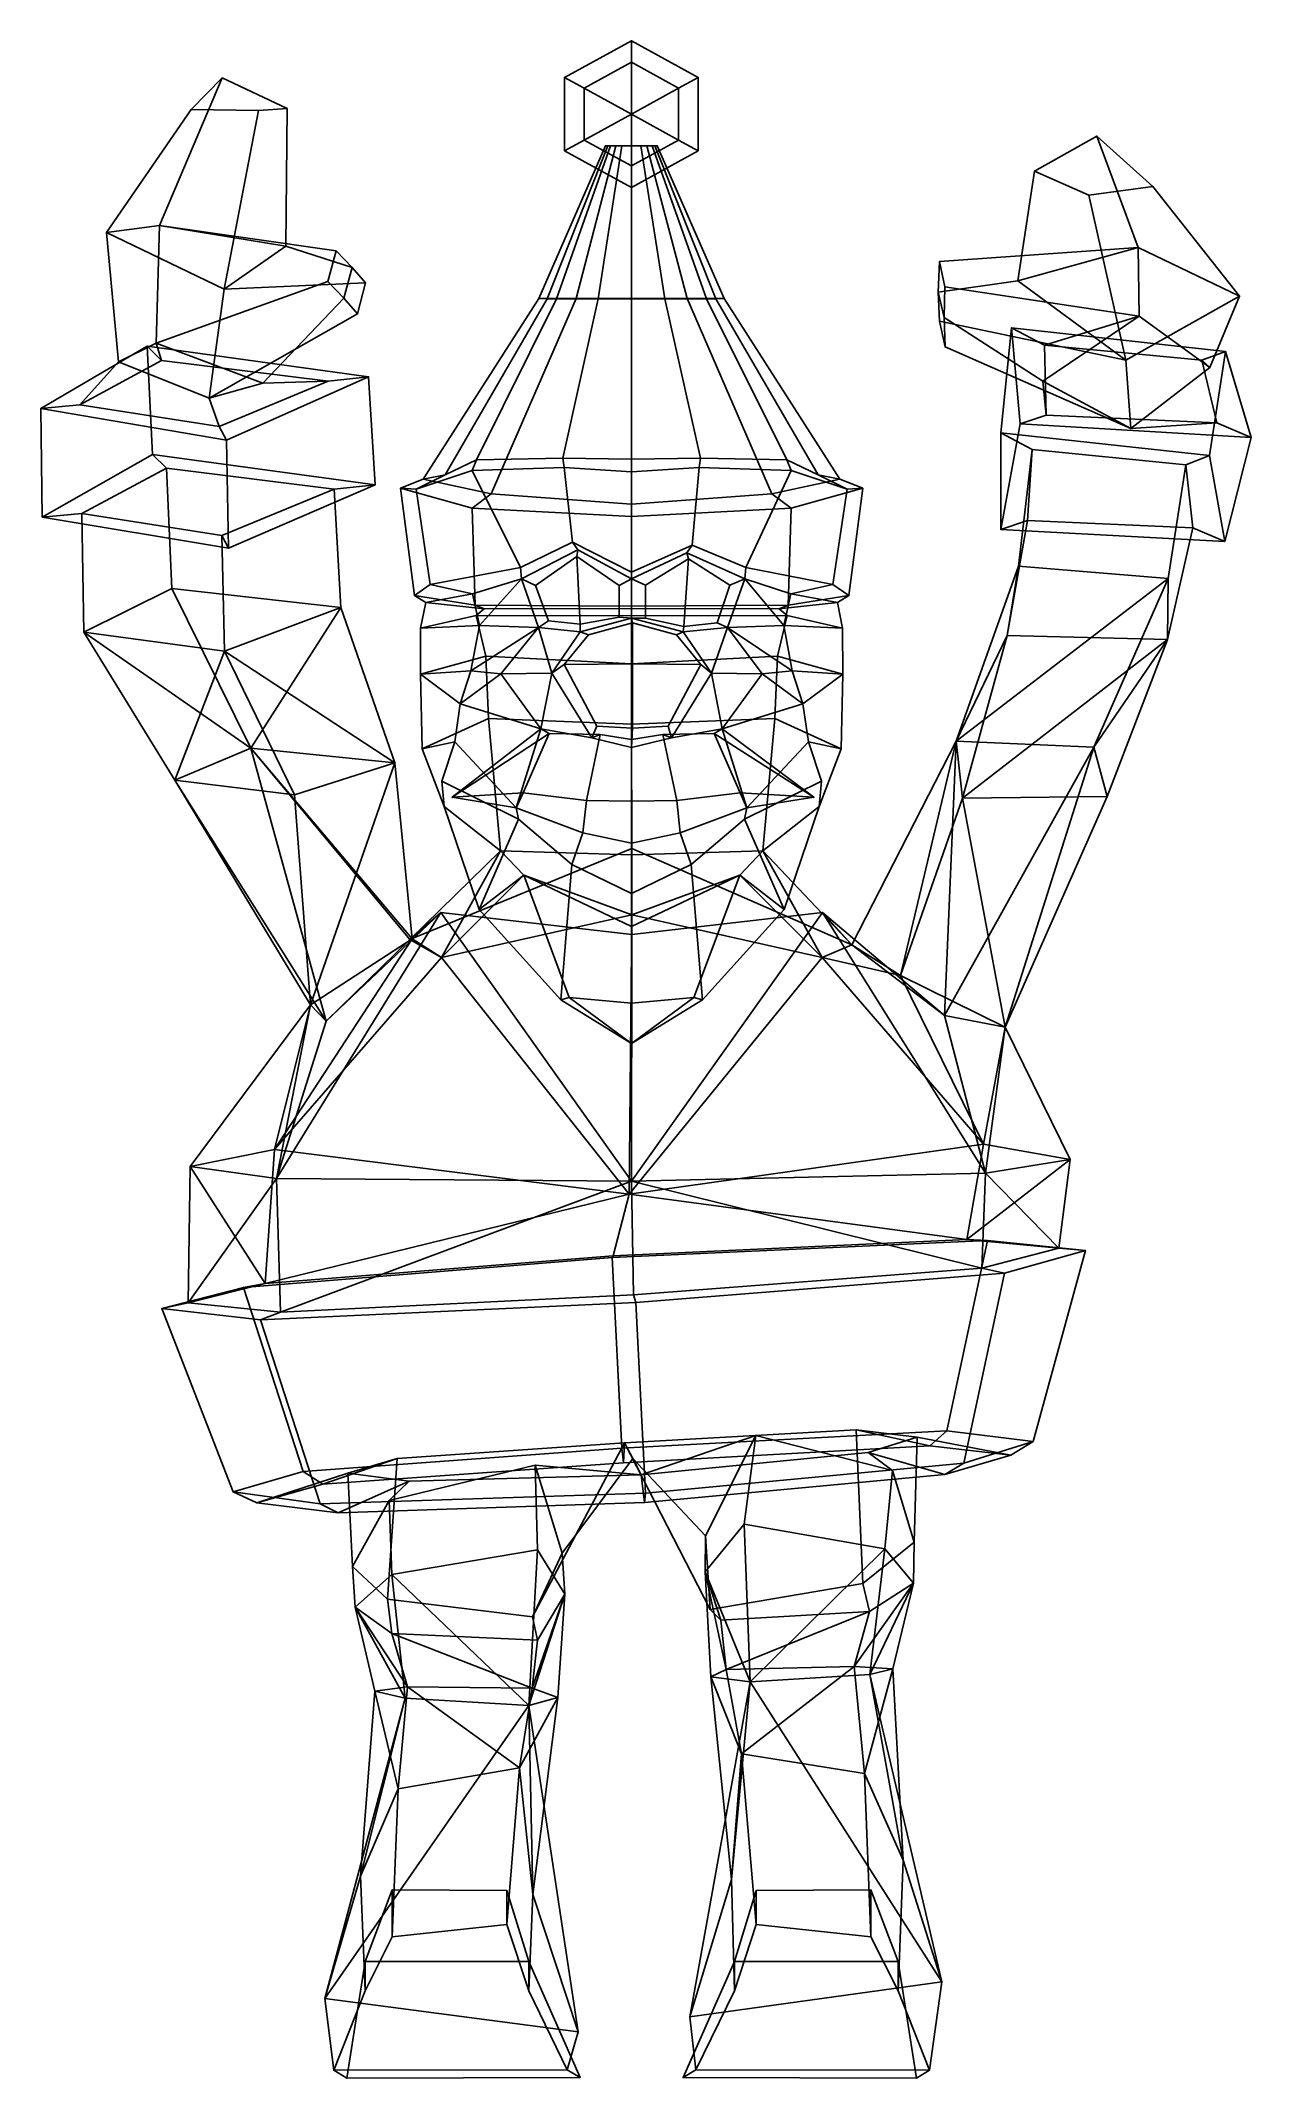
# Model space of a CAD drawing. Extents: x -172 to 176, y -153 to 434.
import ezdxf

# ---------------------------------------------------------------- set-up
doc = ezdxf.new("R2010")
doc.units = 0

msp = doc.modelspace()

# ---------------------------------------------------------------- linework, layer by layer
for p in [(-53.499561, 215.765137, 96.495125), (50.507008, 215.765137, 96.495125)]:
    msp.add_point(p)
for points in [[(-15.578745, 419.941711, 63.430351), (-1.969854, 427.406067, 63.430351), (-1.969851, 433.589661, 48.941158), (-21.21575, 423.03363, 48.941162)], [(-15.578739, 419.941711, 34.451965), (-21.21575, 423.03363, 48.941162), (-1.969851, 433.589661, 48.941158), (-1.969848, 427.406067, 34.451965)], [(11.639069, 419.941711, 63.430351), (17.276043, 423.03363, 48.941158), (-1.969851, 433.589661, 48.941158), (-1.969854, 427.406067, 63.430351)], [(11.639072, 419.941711, 34.451965), (-1.969848, 427.406067, 34.451965), (-1.969851, 433.589661, 48.941158), (17.276043, 423.03363, 48.941158)], [(-128.692795, 413.773987, 119.59462), (-119.69709, 422.887146, 110.139893), (-137.751328, 380.356079, 87.412651), (-153.049728, 378.411926, 110.000824)], [(-100.988876, 414.057129, 110.944008), (-101.444878, 374.40094, 92.199287), (-137.751328, 380.356079, 87.412651), (-119.69709, 422.887146, 110.139893)], [(-109.246162, 413.512268, 123.017151), (-100.988876, 414.057129, 110.944008), (-119.69709, 422.887146, 110.139893), (-128.692795, 413.773987, 119.59462)], [(-21.21575, 401.921448, 48.941162), (-15.578745, 405.013245, 63.430351), (-15.578745, 419.941711, 63.430351), (-21.21575, 423.03363, 48.941162)], [(-21.21575, 401.921448, 48.941162), (-21.21575, 423.03363, 48.941162), (-15.578739, 419.941711, 34.451965), (-15.578739, 405.013245, 34.451965)], [(-1.969855, 412.477478, 69.431976), (-1.969854, 427.406067, 63.430351), (-15.578745, 419.941711, 63.430351)], [(-1.969856, 412.477478, 28.450333), (-15.578739, 419.941711, 34.451965), (-1.969848, 427.406067, 34.451965)], [(-1.969856, 412.477478, 28.450333), (-1.969848, 427.406067, 34.451965), (11.639072, 419.941711, 34.451965)], [(-1.969855, 412.477478, 69.431976), (11.639069, 419.941711, 63.430351), (-1.969854, 427.406067, 63.430351)], [(17.276043, 401.921448, 48.941158), (17.276043, 423.03363, 48.941158), (11.639069, 419.941711, 63.430351), (11.639069, 405.013245, 63.430351)], [(17.276043, 401.921448, 48.941158), (11.639072, 405.013245, 34.451965), (11.639072, 419.941711, 34.451965), (17.276043, 423.03363, 48.941158)], [(-15.578745, 405.013245, 63.430351), (-1.969855, 412.477478, 69.431976), (-15.578745, 419.941711, 63.430351)], [(-15.578739, 405.013245, 34.451965), (-15.578739, 419.941711, 34.451965), (-1.969856, 412.477478, 28.450333)], [(11.639072, 405.013245, 34.451965), (-1.969856, 412.477478, 28.450333), (11.639072, 419.941711, 34.451965)], [(11.639069, 405.013245, 63.430351), (11.639069, 419.941711, 63.430351), (-1.969855, 412.477478, 69.431976)], [(-109.246162, 413.512268, 123.017151), (-128.692795, 413.773987, 119.59462), (-153.049728, 378.411926, 110.000824), (-119.145134, 362.074646, 111.059807)], [(-109.246162, 413.512268, 123.017151), (-119.145134, 362.074646, 111.059807), (-101.444878, 374.40094, 92.199287), (-100.988876, 414.057129, 110.944008)], [(-1.969854, 397.549011, 63.430351), (-1.969855, 412.477478, 69.431976), (-15.578745, 405.013245, 63.430351)], [(-1.969848, 397.549011, 34.451965), (-15.578739, 405.013245, 34.451965), (-1.969856, 412.477478, 28.450333)], [(-1.969848, 397.549011, 34.451965), (-1.969856, 412.477478, 28.450333), (11.639072, 405.013245, 34.451965)], [(-1.969854, 397.549011, 63.430351), (11.639069, 405.013245, 63.430351), (-1.969855, 412.477478, 69.431976)], [(-1.969851, 391.365479, 48.941158), (-1.969854, 397.549011, 63.430351), (-15.578745, 405.013245, 63.430351), (-21.21575, 401.921448, 48.941162)], [(-1.969851, 391.365479, 48.941158), (-21.21575, 401.921448, 48.941162), (-15.578739, 405.013245, 34.451965), (-1.969848, 397.549011, 34.451965)], [(-1.969851, 391.365479, 48.941158), (17.276043, 401.921448, 48.941158), (11.639069, 405.013245, 63.430351), (-1.969854, 397.549011, 63.430351)], [(-1.969851, 391.365479, 48.941158), (-1.969848, 397.549011, 34.451965), (11.639072, 405.013245, 34.451965), (17.276043, 401.921448, 48.941158)], [(114.024918, 396.052917, 137.329041), (131.977844, 406.145752, 131.600113), (143.832092, 374.022095, 72.222969), (109.287186, 364.457458, 93.365334)], [(129.654739, 389.125427, 146.153687), (148.072464, 391.631531, 132.188736), (131.977844, 406.145752, 131.600113), (114.024918, 396.052917, 137.329041)], [(148.072464, 391.631531, 132.188736), (173.044479, 360.085388, 88.282372), (143.832092, 374.022095, 72.222969), (131.977844, 406.145752, 131.600113)], [(-9.452437, 403.344177, 47.415455), (-6.451492, 403.363037, 43.899387), (-17.898188, 359.363037, 30.320601), (-28.615849, 359.344147, 41.662754)], [(-8.765778, 403.324768, 51.012367), (-9.452437, 403.344177, 47.415455), (-28.615849, 359.344147, 41.662754), (-26.163492, 359.324799, 53.265697)], [(-8.015762, 403.300842, 55.471481), (-8.765778, 403.324768, 51.012367), (-26.163492, 359.324799, 53.265697), (-23.484865, 359.300812, 67.64994)], [(-4.675262, 403.289124, 57.636448), (-8.015762, 403.300842, 55.471481), (-23.484865, 359.300812, 67.64994), (-11.554507, 359.289154, 74.633705)], [(-6.451492, 403.363037, 43.899387), (-1.97984, 403.375793, 41.530643), (-1.928, 359.375793, 22.679499), (-17.898188, 359.363037, 30.320601)], [(-1.97984, 403.282349, 58.899921), (-4.675262, 403.289124, 57.636448), (-11.554507, 359.289154, 74.633705), (-1.928, 359.282349, 78.709419)], [(2.491812, 403.363037, 43.899387), (14.042187, 359.363037, 30.320601), (-1.928, 359.375793, 22.679499), (-1.97984, 403.375793, 41.530643)], [(-1.97984, 403.282349, 58.899921), (-1.928, 359.282349, 78.709419), (7.698507, 359.289154, 74.633705), (0.715582, 403.289124, 57.636448)], [(0.715582, 403.289124, 57.636448), (7.698507, 359.289154, 74.633705), (19.628866, 359.300812, 67.64994), (4.056083, 403.300842, 55.471481)], [(5.49276, 403.344177, 47.415455), (24.759855, 359.344147, 41.662754), (14.042187, 359.363037, 30.320601), (2.491812, 403.363037, 43.899387)], [(4.056083, 403.300842, 55.471481), (19.628866, 359.300812, 67.64994), (22.307491, 359.324799, 53.265697), (4.806098, 403.324768, 51.012367)], [(4.806098, 403.324768, 51.012367), (22.307491, 359.324799, 53.265697), (24.759855, 359.344147, 41.662754), (5.49276, 403.344177, 47.415455)], [(129.654739, 389.125427, 146.153687), (114.024918, 396.052917, 137.329041), (109.287186, 364.457458, 93.365334), (140.327637, 341.657013, 98.027184)], [(129.654739, 389.125427, 146.153687), (140.327637, 341.657013, 98.027184), (173.044479, 360.085388, 88.282372), (148.072464, 391.631531, 132.188736)], [(-153.049728, 378.411926, 110.000824), (-137.751328, 380.356079, 87.412651), (-138.708191, 346.488556, 70.40554), (-149.547424, 341.147675, 91.208321)], [(-119.145134, 362.074646, 111.059807), (-153.049728, 378.411926, 110.000824), (-149.547424, 341.147675, 91.208321), (-123.426567, 330.708069, 99.248962)], [(-86.960831, 373.150452, 78.929871), (-89.284096, 364.266052, 75.264824), (-138.708191, 346.488556, 70.40554), (-137.751328, 380.356079, 87.412651)], [(-82.32148, 368.313293, 85.641769), (-86.960831, 373.150452, 78.929871), (-137.751328, 380.356079, 87.412651), (-101.444878, 374.40094, 92.199287)], [(-78.431297, 363.859497, 92.395119), (-82.32148, 368.313293, 85.641769), (-101.444878, 374.40094, 92.199287), (-119.145134, 362.074646, 111.059807)], [(-82.32148, 368.313293, 85.641769), (-84.745903, 359.445404, 82.013268), (-89.284096, 364.266052, 75.264824), (-86.960831, 373.150452, 78.929871)], [(86.31871, 361.215393, 92.652672), (109.287186, 364.457458, 93.365334), (143.832092, 374.022095, 72.222969), (86.688583, 370.018921, 85.46611)], [(86.31871, 361.215393, 92.652672), (86.688583, 370.018921, 85.46611), (88.262924, 362.69574, 75.039612), (88.017784, 353.891754, 82.222992)], [(86.688583, 370.018921, 85.46611), (143.832092, 374.022095, 72.222969), (144.151901, 354.262817, 45.709129), (88.262924, 362.69574, 75.039612)], [(173.044479, 360.085388, 88.282372), (164.468292, 339.559692, 60.872398), (144.151901, 354.262817, 45.709129), (143.832092, 374.022095, 72.222969)], [(-84.745903, 359.445404, 82.013268), (-107.999092, 335.02948, 77.478546), (-138.708191, 346.488556, 70.40554), (-89.284096, 364.266052, 75.264824)], [(-78.431297, 363.859497, 92.395119), (-119.145134, 362.074646, 111.059807), (-123.426567, 330.708069, 99.248962), (-80.770668, 354.950562, 88.722694)], [(-78.431297, 363.859497, 92.395119), (-80.770668, 354.950562, 88.722694), (-84.745903, 359.445404, 82.013268), (-82.32148, 368.313293, 85.641769)], [(86.705681, 352.807434, 99.709213), (140.327637, 341.657013, 98.027184), (109.287186, 364.457458, 93.365334), (86.31871, 361.215393, 92.652672)], [(-80.770668, 354.950562, 88.722694), (-123.426567, 330.708069, 99.248962), (-107.999092, 335.02948, 77.478546), (-84.745903, 359.445404, 82.013268)], [(-42.271126, 303.102325, 16.319864), (-61.859039, 307.350769, 37.509758), (-28.615849, 359.344147, 41.662754), (-17.898188, 359.363037, 30.320601)], [(-61.859039, 307.350769, 37.509758), (-55.5891, 308.650818, 60.679428), (-26.163492, 359.324799, 53.265697), (-28.615849, 359.344147, 41.662754)], [(-55.5891, 308.650818, 60.679428), (-46.548569, 312.930634, 88.605896), (-23.484865, 359.300812, 67.64994), (-26.163492, 359.324799, 53.265697)], [(-46.548569, 312.930634, 88.605896), (-21.688263, 313.446533, 101.565422), (-11.554507, 359.289154, 74.633705), (-23.484865, 359.300812, 67.64994)], [(-1.9, 300.207581, -2.974264), (-42.271126, 303.102325, 16.319864), (-17.898188, 359.363037, 30.320601), (-1.928, 359.375793, 22.679499)], [(-1.9, 313.12915, 108.993706), (-1.928, 359.282349, 78.709419), (-11.554507, 359.289154, 74.633705), (-21.688263, 313.446533, 101.565422)], [(-1.9, 300.207581, -2.974264), (-1.928, 359.375793, 22.679499), (14.042187, 359.363037, 30.320601), (38.471123, 303.102325, 16.319864)], [(-1.9, 313.12915, 108.993706), (17.88826, 313.446533, 101.565422), (7.698507, 359.289154, 74.633705), (-1.928, 359.282349, 78.709419)], [(42.748573, 312.930634, 88.605896), (19.628866, 359.300812, 67.64994), (7.698507, 359.289154, 74.633705), (17.88826, 313.446533, 101.565422)], [(38.471123, 303.102325, 16.319864), (14.042187, 359.363037, 30.320601), (24.759855, 359.344147, 41.662754), (58.059044, 307.350769, 37.509758)], [(51.789104, 308.650818, 60.679428), (22.307491, 359.324799, 53.265697), (19.628866, 359.300812, 67.64994), (42.748573, 312.930634, 88.605896)], [(58.059044, 307.350769, 37.509758), (24.759855, 359.344147, 41.662754), (22.307491, 359.324799, 53.265697), (51.789104, 308.650818, 60.679428)], [(86.705681, 352.807434, 99.709213), (86.31871, 361.215393, 92.652672), (88.017784, 353.891754, 82.222992), (88.296104, 345.462708, 89.251869)], [(88.017784, 353.891754, 82.222992), (88.262924, 362.69574, 75.039612), (144.151901, 354.262817, 45.709129), (116.418068, 335.573578, 56.238106)], [(140.327637, 341.657013, 98.027184), (141.772858, 321.930481, 71.540573), (164.468292, 339.559692, 60.872398), (173.044479, 360.085388, 88.282372)], [(86.705681, 352.807434, 99.709213), (88.296104, 345.462708, 89.251869), (141.772858, 321.930481, 71.540573), (140.327637, 341.657013, 98.027184)], [(88.296104, 345.462708, 89.251869), (88.017784, 353.891754, 82.222992), (116.418068, 335.573578, 56.238106), (141.772858, 321.930481, 71.540573)], [(116.418068, 335.573578, 56.238106), (144.151901, 354.262817, 45.709129), (116.939201, 345.927612, 27.944881), (117.434784, 325.755249, 78.186829)], [(164.468292, 339.559692, 60.872398), (162.199234, 341.581543, 22.898619), (116.939201, 345.927612, 27.944881), (144.151901, 354.262817, 45.709129)], [(-149.547424, 341.147675, 91.208321), (-138.708191, 346.488556, 70.40554), (-137.13504, 341.552521, 47.837002), (-160.702026, 328.726868, 84.890007)], [(-107.999092, 335.02948, 77.478546), (-89.23851, 335.614929, 72.374535), (-137.13504, 341.552521, 47.837002), (-138.708191, 346.488556, 70.40554)], [(104.334251, 292.907135, 75.046631), (109.877777, 323.264862, 87.085747), (107.420341, 350.945099, 19.60774), (104.375481, 320.691925, 8.430131)], [(168.966858, 344.155579, 14.105313), (164.388763, 314.13916, 0.873805), (104.375481, 320.691925, 8.430131), (107.420341, 350.945099, 19.60774)], [(109.877777, 323.264862, 87.085747), (117.434784, 325.755249, 78.186829), (116.939201, 345.927612, 27.944881), (107.420341, 350.945099, 19.60774)], [(168.966858, 344.155579, 14.105313), (107.420341, 350.945099, 19.60774), (116.939201, 345.927612, 27.944881), (162.199234, 341.581543, 22.898619)], [(-171.924545, 327.742645, 86.573685), (-141.283157, 345.659149, 35.539829), (-139.805756, 314.437988, 27.023998), (-171.530167, 296.451416, 75.723862)], [(-171.924545, 327.742645, 86.573685), (-160.702026, 328.726868, 84.890007), (-137.13504, 341.552521, 47.837002), (-141.283157, 345.659149, 35.539829)], [(-123.426567, 330.708069, 99.248962), (-149.547424, 341.147675, 91.208321), (-160.702026, 328.726868, 84.890007), (-120.556389, 322.530426, 109.69725)], [(-75.657097, 305.69223, 58.933514), (-139.805756, 314.437988, 27.023998), (-141.283157, 345.659149, 35.539829), (-77.592712, 336.8349, 70.053253)], [(-77.592712, 336.8349, 70.053253), (-141.283157, 345.659149, 35.539829), (-137.13504, 341.552521, 47.837002), (-89.23851, 335.614929, 72.374535)], [(141.772858, 321.930481, 71.540573), (166.51976, 323.574341, 66.745399), (162.199234, 341.581543, 22.898619), (164.468292, 339.559692, 60.872398)], [(176.404968, 319.330658, 73.085732), (168.966858, 344.155579, 14.105313), (162.199234, 341.581543, 22.898619), (166.51976, 323.574341, 66.745399)], [(168.799301, 289.417084, 58.42326), (164.388763, 314.13916, 0.873805), (168.966858, 344.155579, 14.105313), (176.404968, 319.330658, 73.085732)], [(-123.426567, 330.708069, 99.248962), (-120.556389, 322.530426, 109.69725), (-89.23851, 335.614929, 72.374535), (-107.999092, 335.02948, 77.478546)], [(-118.479851, 318.570465, 121.35627), (-77.592712, 336.8349, 70.053253), (-89.23851, 335.614929, 72.374535), (-120.556389, 322.530426, 109.69725)], [(-117.924065, 287.489868, 107.166679), (-75.657097, 305.69223, 58.933514), (-77.592712, 336.8349, 70.053253), (-118.479851, 318.570465, 121.35627)], [(141.772858, 321.930481, 71.540573), (116.418068, 335.573578, 56.238106), (117.434784, 325.755249, 78.186829), (166.51976, 323.574341, 66.745399)], [(-118.479851, 318.570465, 121.35627), (-120.556389, 322.530426, 109.69725), (-160.702026, 328.726868, 84.890007), (-171.924545, 327.742645, 86.573685)], [(-117.924065, 287.489868, 107.166679), (-118.479851, 318.570465, 121.35627), (-171.924545, 327.742645, 86.573685), (-171.530167, 296.451416, 75.723862)], [(168.799301, 289.417084, 58.42326), (176.404968, 319.330658, 73.085732), (109.877777, 323.264862, 87.085747), (104.334251, 292.907135, 75.046631)], [(176.404968, 319.330658, 73.085732), (166.51976, 323.574341, 66.745399), (117.434784, 325.755249, 78.186829), (109.877777, 323.264862, 87.085747)], [(104.334251, 292.907135, 75.046631), (104.375481, 320.691925, 8.430131), (113.410896, 315.885437, 16.448948), (112.054924, 295.42746, 66.012611)], [(164.388763, 314.13916, 0.873805), (157.550766, 311.512329, 9.821076), (113.410896, 315.885437, 16.448948), (104.375481, 320.691925, 8.430131)], [(-171.530167, 296.451416, 75.723862), (-139.805756, 314.437988, 27.023998), (-135.767136, 310.526093, 38.747025), (-160.130753, 297.437653, 74.05265)], [(-75.657097, 305.69223, 58.933514), (-87.499641, 304.438263, 61.332695), (-135.767136, 310.526093, 38.747025), (-139.805756, 314.437988, 27.023998)], [(-47.79092, 309.859772, 92.966484), (-46.548569, 312.930634, 88.605896), (-55.5891, 308.650818, 60.679428), (-63.887779, 304.48703, 61.73048)], [(-21.299599, 310.770142, 106.255333), (-21.688263, 313.446533, 101.565422), (-46.548569, 312.930634, 88.605896), (-47.79092, 309.859772, 92.966484)], [(-1.9, 309.491821, 112.282356), (-1.9, 313.12915, 108.993706), (-21.688263, 313.446533, 101.565422), (-21.299599, 310.770142, 106.255333)], [(-1.9, 309.491821, 112.282356), (17.499596, 310.770142, 106.255333), (17.88826, 313.446533, 101.565422), (-1.9, 313.12915, 108.993706)], [(17.499596, 310.770142, 106.255333), (43.990925, 309.859772, 92.966484), (42.748573, 312.930634, 88.605896), (17.88826, 313.446533, 101.565422)], [(43.990925, 309.859772, 92.966484), (60.08778, 304.48703, 61.73048), (51.789104, 308.650818, 60.679428), (42.748573, 312.930634, 88.605896)], [(109.46875, 282.318756, 3.604345), (106.187775, 262.352448, 52.735649), (112.054924, 295.42746, 66.012611), (113.410896, 315.885437, 16.448948)], [(157.550766, 311.512329, 9.821076), (152.481247, 278.71933, -4.441039), (109.46875, 282.318756, 3.604345), (113.410896, 315.885437, 16.448948)], [(152.331757, 261.243439, 37.506756), (152.481247, 278.71933, -4.441039), (157.550766, 311.512329, 9.821076), (159.638367, 293.342896, 52.564217)], [(168.799301, 289.417084, 58.42326), (159.638367, 293.342896, 52.564217), (157.550766, 311.512329, 9.821076), (164.388763, 314.13916, 0.873805)], [(-160.130753, 297.437653, 74.05265), (-135.767136, 310.526093, 38.747025), (-134.238754, 275.85968, 28.590706), (-159.507736, 263.314148, 62.233669)], [(-134.238754, 275.85968, 28.590706), (-135.767136, 310.526093, 38.747025), (-87.499641, 304.438263, 61.332695), (-85.603249, 270.4375, 49.290707)], [(-117.924065, 287.489868, 107.166679), (-119.832336, 291.157532, 96.369926), (-87.499641, 304.438263, 61.332695), (-75.657097, 305.69223, 58.933514)], [(-63.887779, 304.48703, 61.73048), (-55.5891, 308.650818, 60.679428), (-61.859039, 307.350769, 37.509758), (-68.413467, 304.732452, 35.851646)], [(-68.413467, 304.732452, 35.851646), (-61.859039, 307.350769, 37.509758), (-42.271126, 303.102325, 16.319864), (-47.799843, 298.967377, 12.511164)], [(-33.883507, 281.9617, 96.802116), (-47.79092, 309.859772, 92.966484), (-63.887779, 304.48703, 61.73048), (-59.840714, 277.032379, 77.739914)], [(-18.942772, 289.207397, 108.592934), (-21.299599, 310.770142, 106.255333), (-47.79092, 309.859772, 92.966484), (-33.883507, 281.9617, 96.802116)], [(-1.9, 280.541992, 112.074959), (-1.9, 309.491821, 112.282356), (-21.299599, 310.770142, 106.255333), (-18.942772, 289.207397, 108.592934)], [(-1.9, 280.541992, 112.074959), (15.546495, 288.399963, 108.592934), (17.499596, 310.770142, 106.255333), (-1.9, 309.491821, 112.282356)], [(15.546495, 288.399963, 108.592934), (30.955547, 281.9617, 96.802124), (43.990925, 309.859772, 92.966484), (17.499596, 310.770142, 106.255333)], [(30.955547, 281.9617, 96.802124), (56.040722, 277.032379, 77.739914), (60.08778, 304.48703, 61.73048), (43.990925, 309.859772, 92.966484)], [(64.613472, 304.732452, 35.851646), (43.999844, 298.967377, 12.511164), (38.471123, 303.102325, 16.319864), (58.059044, 307.350769, 37.509758)], [(60.08778, 304.48703, 61.73048), (64.613472, 304.732452, 35.851646), (58.059044, 307.350769, 37.509758), (51.789104, 308.650818, 60.679428)], [(-85.603249, 270.4375, 49.290707), (-87.499641, 304.438263, 61.332695), (-119.832336, 291.157532, 96.369926), (-119.063583, 257.8461, 82.219101)], [(-59.840714, 277.032379, 77.739914), (-63.887779, 304.48703, 61.73048), (-68.413467, 304.732452, 35.851646), (-64.414131, 273.868591, 40.018829)], [(-64.414131, 273.868591, 40.018829), (-68.413467, 304.732452, 35.851646), (-47.799843, 298.967377, 12.511164), (-46.904514, 271.130249, 13.866787)], [(-47.799843, 298.967377, 12.511164), (-42.271126, 303.102325, 16.319864), (-1.9, 300.207581, -2.974264), (-1.9, 296.591888, -7.526243)], [(43.999844, 298.967377, 12.511164), (-1.9, 296.591888, -7.526243), (-1.9, 300.207581, -2.974264), (38.471123, 303.102325, 16.319864)], [(60.614136, 273.868591, 40.018829), (43.104519, 271.130249, 13.866787), (43.999844, 298.967377, 12.511164), (64.613472, 304.732452, 35.851646)], [(56.040722, 277.032379, 77.739914), (60.614136, 273.868591, 40.018829), (64.613472, 304.732452, 35.851646), (60.08778, 304.48703, 61.73048)], [(-117.924065, 287.489868, 107.166679), (-171.530167, 296.451416, 75.723862), (-160.130753, 297.437653, 74.05265), (-119.832336, 291.157532, 96.369926)], [(-119.063583, 257.8461, 82.219101), (-119.832336, 291.157532, 96.369926), (-160.130753, 297.437653, 74.05265), (-159.507736, 263.314148, 62.233669)], [(-46.904514, 271.130249, 13.866787), (-47.799843, 298.967377, 12.511164), (-1.9, 296.591888, -7.526243), (-1.9, 270.844055, -5.901319)], [(43.104519, 271.130249, 13.866787), (-1.9, 270.844055, -5.901319), (-1.9, 296.591888, -7.526243), (43.999844, 298.967377, 12.511164)], [(168.799301, 289.417084, 58.42326), (104.334251, 292.907135, 75.046631), (112.054924, 295.42746, 66.012611), (159.638367, 293.342896, 52.564217)], [(106.187775, 262.352448, 52.735649), (152.331757, 261.243439, 37.506756), (159.638367, 293.342896, 52.564217), (112.054924, 295.42746, 66.012611)], [(-18.942772, 289.207397, 108.592934), (-33.883507, 281.9617, 96.802116), (-33.590797, 278.664764, 94.976685), (-17.374081, 286.992859, 107.094673)], [(-1.9, 280.541992, 112.074959), (-18.942772, 289.207397, 108.592934), (-17.374081, 286.992859, 107.094673), (-1.9, 278.66037, 109.102097)], [(-1.9, 280.541992, 112.074959), (-1.9, 278.66037, 109.102097), (13.977801, 286.185425, 107.094673), (15.546495, 288.399963, 108.592934)], [(15.546495, 288.399963, 108.592934), (13.977801, 286.185425, 107.094673), (30.662834, 278.664764, 94.976685), (30.955547, 281.9617, 96.802124)], [(-47.675175, 274.376495, 78.249641), (-33.590797, 278.664764, 94.976685), (-33.883507, 281.9617, 96.802116), (-59.840714, 277.032379, 77.739914)], [(-17.632929, 285.097656, 104.469688), (-17.374081, 286.992859, 107.094673), (-33.590797, 278.664764, 94.976685), (-29.570061, 276.728943, 94.654114)], [(-16.733572, 265.604553, 102.64016), (-17.632929, 285.097656, 104.469688), (-29.570061, 276.728943, 94.654114), (-25.823059, 266.539093, 97.547935)], [(-17.632929, 285.097656, 104.469688), (-5.485055, 276.725769, 106.095718), (-1.9, 278.66037, 109.102097), (-17.374081, 286.992859, 107.094673)], [(-5.485055, 276.725769, 106.095718), (-17.632929, 285.097656, 104.469688), (-16.733572, 265.604553, 102.64016), (-5.485055, 267.60849, 106.939919)], [(14.484674, 284.402496, 104.268639), (13.977801, 286.185425, 107.094673), (-1.9, 278.66037, 109.102097), (2.138192, 276.845032, 106.276031)], [(2.138192, 276.845032, 106.276031), (2.138192, 267.340424, 107.318275), (13.16766, 264.992157, 102.009949), (14.484674, 284.402496, 104.268639)], [(13.16766, 264.992157, 102.009949), (22.729984, 265.98819, 95.723228), (26.404018, 276.84845, 92.15062), (14.484674, 284.402496, 104.268639)], [(14.484674, 284.402496, 104.268639), (26.404018, 276.84845, 92.15062), (30.662834, 278.664764, 94.976685), (13.977801, 286.185425, 107.094673)], [(43.875175, 274.376495, 78.249641), (56.040722, 277.032379, 77.739914), (30.955547, 281.9617, 96.802124), (30.662834, 278.664764, 94.976685)], [(106.187775, 262.352448, 52.735649), (109.46875, 282.318756, 3.604345), (91.455627, 231.919617, 2.143832)], [(152.481247, 278.71933, -4.441039), (91.455627, 231.919617, 2.143832), (109.46875, 282.318756, 3.604345)], [(-159.507736, 263.314148, 62.233669), (-134.238754, 275.85968, 28.590706), (-111.498512, 229.927277, 11.265184)], [(-85.603249, 270.4375, 49.290707), (-111.498512, 229.927277, 11.265184), (-134.238754, 275.85968, 28.590706)], [(-59.840714, 277.032379, 77.739914), (-64.414131, 273.868591, 40.018829), (-61.108589, 271.854858, 41.26128), (-47.675175, 274.376495, 78.249641)], [(-45.702423, 265.259003, 78.655991), (-33.590797, 278.664764, 94.976685), (-47.675175, 274.376495, 78.249641)], [(-28.66053, 264.698395, 98.549278), (-33.590797, 278.664764, 94.976685), (-45.702423, 265.259003, 78.655991)], [(-25.823059, 266.539093, 97.547935), (-29.570061, 276.728943, 94.654114), (-33.590797, 278.664764, 94.976685), (-28.66053, 264.698395, 98.549278)], [(-5.485055, 267.60849, 106.939919), (-1.9, 267.361084, 110.144325), (-1.9, 278.66037, 109.102097), (-5.485055, 276.725769, 106.095718)], [(2.138192, 267.340424, 107.318275), (2.138192, 276.845032, 106.276031), (-1.9, 278.66037, 109.102097), (-1.9, 267.361084, 110.144325)], [(22.729984, 265.98819, 95.723228), (25.732569, 264.698395, 98.549278), (30.662834, 278.664764, 94.976685), (26.404018, 276.84845, 92.15062)], [(25.732569, 264.698395, 98.549278), (41.90242, 265.259033, 78.655991), (30.662834, 278.664764, 94.976685)], [(41.90242, 265.259033, 78.655991), (43.875175, 274.376495, 78.249641), (30.662834, 278.664764, 94.976685)], [(56.040722, 277.032379, 77.739914), (43.875175, 274.376495, 78.249641), (57.308598, 271.854858, 41.26128), (60.614136, 273.868591, 40.018829)], [(152.481247, 278.71933, -4.441039), (131.148071, 230.200775, -2.958705), (91.455627, 231.919617, 2.143832)], [(152.331757, 261.243439, 37.506756), (131.148071, 230.200775, -2.958705), (152.481247, 278.71933, -4.441039)], [(-119.063583, 257.8461, 82.219101), (-70.005447, 225.680725, 34.425716), (-85.603249, 270.4375, 49.290707)], [(-85.603249, 270.4375, 49.290707), (-70.005447, 225.680725, 34.425716), (-111.498512, 229.927277, 11.265184)], [(-64.414131, 273.868591, 40.018829), (-46.904514, 271.130249, 13.866787), (-44.318386, 270.017761, 14.896184), (-61.108589, 271.854858, 41.26128)], [(-47.675175, 274.376495, 78.249641), (-61.108589, 271.854858, 41.26128), (-62.612999, 264.442871, 42.462151), (-45.702423, 265.259003, 78.655991)], [(-62.612999, 264.442871, 42.462151), (-61.108589, 271.854858, 41.26128), (-44.318386, 270.017761, 14.896184), (-46.630749, 268.122253, 12.67251)], [(-46.904514, 271.130249, 13.866787), (-1.9, 270.844055, -5.901319), (-1.9, 270.090607, -2.27502), (-44.318386, 270.017761, 14.896184)], [(-46.630749, 268.122253, 12.67251), (-44.318386, 270.017761, 14.896184), (-1.9, 270.090607, -2.27502), (-1.9, 268.048096, -2.405132)], [(43.104519, 271.130249, 13.866787), (40.518391, 270.017792, 14.896184), (-1.9, 270.090607, -2.27502), (-1.9, 270.844055, -5.901319)], [(42.830746, 268.122284, 12.67251), (-1.9, 268.048096, -2.405132), (-1.9, 270.090607, -2.27502), (40.518391, 270.017792, 14.896184)], [(60.614136, 273.868591, 40.018829), (57.308598, 271.854858, 41.26128), (40.518391, 270.017792, 14.896184), (43.104519, 271.130249, 13.866787)], [(58.813, 264.442902, 42.462151), (42.830746, 268.122284, 12.67251), (40.518391, 270.017792, 14.896184), (57.308598, 271.854858, 41.26128)], [(43.875175, 274.376495, 78.249641), (41.90242, 265.259033, 78.655991), (58.813, 264.442902, 42.462151), (57.308598, 271.854858, 41.26128)], [(-62.634781, 251.248962, 44.641083), (-62.612999, 264.442871, 42.462151), (-46.630749, 268.122253, 12.67251), (-43.885971, 256.425201, 11.188781)], [(-45.702423, 265.259003, 78.655991), (-62.612999, 264.442871, 42.462151), (-62.634781, 251.248962, 44.641083), (-48.144192, 252.159851, 78.504814)], [(-48.144192, 252.159851, 78.504814), (-28.66053, 264.698395, 98.549278), (-45.702423, 265.259003, 78.655991)], [(-39.490215, 251.34314, 101.72583), (-28.66053, 264.698395, 98.549278), (-48.144192, 252.159851, 78.504814)], [(-43.885971, 256.425201, 11.188781), (-46.630749, 268.122253, 12.67251), (-1.9, 268.048096, -2.405132), (-1.9, 254.171875, -0.945824)], [(-39.490215, 251.34314, 101.72583), (-24.858456, 251.49646, 104.760262), (-28.66053, 264.698395, 98.549278)], [(-16.733572, 265.604553, 102.64016), (-25.823059, 266.539093, 97.547935), (-28.66053, 264.698395, 98.549278), (-16.70068, 263.417511, 104.835991)], [(-24.858456, 251.49646, 104.760262), (-16.70068, 263.417511, 104.835991), (-28.66053, 264.698395, 98.549278)], [(-1.641618, 254.157837, 128.666168), (-1.641618, 265.974731, 124.536148), (-14.264492, 262.540466, 121.01963), (-21.34082, 253.976135, 122.216965)], [(-16.733572, 265.604553, 102.64016), (-16.70068, 263.417511, 104.835991), (-1.9, 267.361084, 110.144325), (-5.485055, 267.60849, 106.939919)], [(-1.641618, 265.974731, 124.536148), (-1.9, 267.361084, 110.144325), (-16.70068, 263.417511, 104.835991), (-14.264492, 262.540466, 121.01963)], [(40.085972, 256.425201, 11.188781), (-1.9, 254.171875, -0.945824), (-1.9, 268.048096, -2.405132), (42.830746, 268.122284, 12.67251)], [(-1.641618, 265.974731, 124.536148), (10.981255, 262.540466, 121.01963), (12.900679, 263.417511, 104.835991), (-1.9, 267.361084, 110.144325)], [(13.16766, 264.992157, 102.009949), (2.138192, 267.340424, 107.318275), (-1.9, 267.361084, 110.144325), (12.900679, 263.417511, 104.835991)], [(-1.641618, 254.157837, 128.666168), (18.057583, 253.976135, 122.216965), (10.981255, 262.540466, 121.01963), (-1.641618, 265.974731, 124.536148)], [(13.16766, 264.992157, 102.009949), (12.900679, 263.417511, 104.835991), (25.732569, 264.698395, 98.549278), (22.729984, 265.98819, 95.723228)], [(21.058456, 251.49646, 104.760262), (25.732569, 264.698395, 98.549278), (12.900679, 263.417511, 104.835991)], [(35.690216, 251.34314, 101.72583), (25.732569, 264.698395, 98.549278), (21.058456, 251.49646, 104.760262)], [(44.344196, 252.159851, 78.504814), (41.90242, 265.259033, 78.655991), (25.732569, 264.698395, 98.549278)], [(35.690216, 251.34314, 101.72583), (44.344196, 252.159851, 78.504814), (25.732569, 264.698395, 98.549278)], [(58.834785, 251.248962, 44.641083), (40.085972, 256.425201, 11.188781), (42.830746, 268.122284, 12.67251), (58.813, 264.442902, 42.462151)], [(41.90242, 265.259033, 78.655991), (44.344196, 252.159851, 78.504814), (58.834785, 251.248962, 44.641083), (58.813, 264.442902, 42.462151)], [(-159.507736, 263.314148, 62.233669), (-111.498512, 229.927277, 11.265184), (-133.327591, 220.661346, 43.489536)], [(-119.063583, 257.8461, 82.219101), (-159.507736, 263.314148, 62.233669), (-133.327591, 220.661346, 43.489536)], [(-21.34082, 253.976135, 122.216965), (-14.264492, 262.540466, 121.01963), (-16.70068, 263.417511, 104.835991), (-24.858456, 251.49646, 104.760262)], [(18.057583, 253.976135, 122.216965), (21.058456, 251.49646, 104.760262), (12.900679, 263.417511, 104.835991), (10.981255, 262.540466, 121.01963)], [(106.187775, 262.352448, 52.735649), (91.455627, 231.919617, 2.143832), (93.359352, 215.513733, 46.975594)], [(152.331757, 261.243439, 37.506756), (106.187775, 262.352448, 52.735649), (93.359352, 215.513733, 46.975594)], [(152.331757, 261.243439, 37.506756), (93.359352, 215.513733, 46.975594), (134.99614, 216.007141, 35.28154)], [(152.331757, 261.243439, 37.506756), (134.99614, 216.007141, 35.28154), (131.148071, 230.200775, -2.958705)], [(-119.063583, 257.8461, 82.219101), (-133.327591, 220.661346, 43.489536), (-98.888557, 216.495819, 65.187683)], [(-119.063583, 257.8461, 82.219101), (-98.888557, 216.495819, 65.187683), (-70.005447, 225.680725, 34.425716)], [(-62.198425, 229.694702, 46.003769), (-62.634781, 251.248962, 44.641083), (-43.885971, 256.425201, 11.188781), (-43.093254, 238.437531, 14.099627)], [(-43.093254, 238.437531, 14.099627), (-43.885971, 256.425201, 11.188781), (-1.9, 254.171875, -0.945824), (-1.9, 236.811829, 3.485335)], [(-11.916492, 236.228149, 117.381271), (-21.34082, 253.976135, 122.216965), (-24.858456, 251.49646, 104.760262), (-13.366461, 232.909424, 104.511536)], [(-1.641618, 235.706665, 122.611298), (-1.641618, 254.157837, 128.666168), (-21.34082, 253.976135, 122.216965), (-11.916492, 236.228149, 117.381271)], [(39.293255, 238.437531, 14.099627), (-1.9, 236.811829, 3.485335), (-1.9, 254.171875, -0.945824), (40.085972, 256.425201, 11.188781)], [(-1.641618, 235.706665, 122.611298), (8.633257, 236.228149, 117.381271), (18.057583, 253.976135, 122.216965), (-1.641618, 254.157837, 128.666168)], [(8.633257, 236.228149, 117.381271), (9.566461, 232.909424, 104.511536), (21.058456, 251.49646, 104.760262), (18.057583, 253.976135, 122.216965)], [(58.398434, 229.694702, 46.003769), (39.293255, 238.437531, 14.099627), (40.085972, 256.425201, 11.188781), (58.834785, 251.248962, 44.641083)], [(-48.144192, 252.159851, 78.504814), (-62.634781, 251.248962, 44.641083), (-51.210266, 242.636475, 77.948036)], [(-52.81601, 231.706604, 78.12674), (-51.210266, 242.636475, 77.948036), (-62.634781, 251.248962, 44.641083), (-62.198425, 229.694702, 46.003769)], [(-51.210266, 242.636475, 77.948036), (-39.490215, 251.34314, 101.72583), (-48.144192, 252.159851, 78.504814)], [(-27.993595, 235.529785, 98.608398), (-39.490215, 251.34314, 101.72583), (-51.210266, 242.636475, 77.948036)], [(-27.993595, 235.529785, 98.608398), (-24.858456, 251.49646, 104.760262), (-39.490215, 251.34314, 101.72583)], [(-13.366461, 232.909424, 104.511536), (-24.858456, 251.49646, 104.760262), (-27.993595, 235.529785, 98.608398)], [(9.566461, 232.909424, 104.511536), (24.193596, 235.529785, 98.608398), (21.058456, 251.49646, 104.760262)], [(24.193596, 235.529785, 98.608398), (35.690216, 251.34314, 101.72583), (21.058456, 251.49646, 104.760262)], [(24.193596, 235.529785, 98.608398), (47.410271, 242.636475, 77.948036), (35.690216, 251.34314, 101.72583)], [(47.410271, 242.636475, 77.948036), (44.344196, 252.159851, 78.504814), (35.690216, 251.34314, 101.72583)], [(44.344196, 252.159851, 78.504814), (47.410271, 242.636475, 77.948036), (58.834785, 251.248962, 44.641083)], [(49.016014, 231.706604, 78.12674), (58.398434, 229.694702, 46.003769), (58.834785, 251.248962, 44.641083), (47.410271, 242.636475, 77.948036)], [(-52.81601, 231.706604, 78.12674), (-35.101604, 212.703827, 104.917747), (-27.993595, 235.529785, 98.608398), (-51.210266, 242.636475, 77.948036)], [(49.016014, 231.706604, 78.12674), (47.410271, 242.636475, 77.948036), (24.193596, 235.529785, 98.608398), (31.301603, 212.703827, 104.917747)], [(-55.869884, 213.083038, 50.112881), (-62.198425, 229.694702, 46.003769), (-43.093254, 238.437531, 14.099627), (-39.614113, 200.324951, 31.855993)], [(-25.627405, 234.109131, 112.608627), (-27.993595, 235.529785, 98.608398), (-53.499561, 215.765137, 96.495125)], [(-53.499561, 215.765137, 96.495125), (-27.993595, 235.529785, 98.608398), (-35.101604, 212.703827, 104.917747)], [(-39.614113, 200.324951, 31.855993), (-43.093254, 238.437531, 14.099627), (-1.9, 236.811829, 3.485335), (-1.878063, 199.199646, 8.88728)], [(-25.627405, 234.109131, 112.608627), (-10.930035, 233.846863, 112.725739), (-13.366461, 232.909424, 104.511536), (-27.993595, 235.529785, 98.608398)], [(-1.641618, 235.706665, 122.611298), (-11.916492, 236.228149, 117.381271), (-13.366461, 232.909424, 104.511536), (-1.9, 230.12207, 110.43103)], [(35.869949, 200.324951, 31.855993), (-1.878063, 199.199646, 8.88728), (-1.9, 236.811829, 3.485335), (39.293255, 238.437531, 14.099627)], [(-1.641618, 235.706665, 122.611298), (-1.9, 230.12207, 110.43103), (9.566461, 232.909424, 104.511536), (8.633257, 236.228149, 117.381271)], [(21.827406, 234.109131, 112.608627), (24.193596, 235.529785, 98.608398), (9.566461, 232.909424, 104.511536), (7.130035, 233.846863, 112.725739)], [(21.827406, 234.109131, 112.608627), (50.507008, 215.765137, 96.495125), (24.193596, 235.529785, 98.608398)], [(50.507008, 215.765137, 96.495125), (31.301603, 212.703827, 104.917747), (24.193596, 235.529785, 98.608398)], [(52.069885, 213.083038, 50.112881), (35.869949, 200.324951, 31.855993), (39.293255, 238.437531, 14.099627), (58.398434, 229.694702, 46.003769)], [(-89.776497, 151.325134, -16.014107), (-133.327591, 220.661346, 43.489536), (-111.498512, 229.927277, 11.265184)], [(-65.04686, 175.002258, 36.141472), (-65.725471, 174.785034, -1.009169), (-111.498512, 229.927277, 11.265184)], [(-65.04686, 175.002258, 36.141472), (-111.498512, 229.927277, 11.265184), (-70.005447, 225.680725, 34.425716)], [(-89.776497, 151.325134, -16.014107), (-111.498512, 229.927277, 11.265184), (-65.725471, 174.785034, -1.009169)], [(-55.869884, 213.083038, 50.112881), (-56.539234, 220.448517, 81.29702), (-52.81601, 231.706604, 78.12674), (-62.198425, 229.694702, 46.003769)], [(-52.81601, 231.706604, 78.12674), (-56.539234, 220.448517, 81.29702), (-34.418434, 209.482086, 95.906563), (-35.101604, 212.703827, 104.917747)], [(-33.104607, 217.060425, 115.00264), (-25.627405, 234.109131, 112.608627), (-53.499561, 215.765137, 96.495125)], [(-10.930035, 233.846863, 112.725739), (-25.627405, 234.109131, 112.608627), (-33.104607, 217.060425, 115.00264), (-14.890987, 214.86911, 123.670204)], [(-14.890987, 214.86911, 123.670204), (-1.9, 214.665649, 124.353912), (-1.9, 232.432861, 115.474304), (-10.930035, 233.846863, 112.725739)], [(-1.9, 232.432861, 115.474304), (-1.9, 230.12207, 110.43103), (-13.366461, 232.909424, 104.511536), (-10.930035, 233.846863, 112.725739)], [(11.090986, 214.86911, 123.670204), (7.130035, 233.846863, 112.725739), (-1.9, 232.432861, 115.474304), (-1.9, 214.665649, 124.353912)], [(-1.9, 232.432861, 115.474304), (7.130035, 233.846863, 112.725739), (9.566461, 232.909424, 104.511536), (-1.9, 230.12207, 110.43103)], [(7.130035, 233.846863, 112.725739), (11.090986, 214.86911, 123.670204), (29.304607, 217.060425, 115.00264), (21.827406, 234.109131, 112.608627)], [(29.304607, 217.060425, 115.00264), (50.507008, 215.765137, 96.495125), (21.827406, 234.109131, 112.608627)], [(49.016014, 231.706604, 78.12674), (31.301603, 212.703827, 104.917747), (30.618433, 209.482086, 95.906563), (52.739243, 220.448517, 81.29702)], [(52.069885, 213.083038, 50.112881), (58.398434, 229.694702, 46.003769), (49.016014, 231.706604, 78.12674), (52.739243, 220.448517, 81.29702)], [(75.463425, 164.441711, 47.867626), (91.455627, 231.919617, 2.143832), (61.456684, 173.338928, 1.338872)], [(88.092285, 152.984314, -26.923172), (61.456684, 173.338928, 1.338872), (91.455627, 231.919617, 2.143832)], [(75.463425, 164.441711, 47.867626), (93.359352, 215.513733, 46.975594), (91.455627, 231.919617, 2.143832)], [(88.092285, 152.984314, -26.923172), (91.455627, 231.919617, 2.143832), (131.148071, 230.200775, -2.958705)], [(105.610306, 149.558655, 12.651324), (88.092285, 152.984314, -26.923172), (131.148071, 230.200775, -2.958705)], [(134.99614, 216.007141, 35.28154), (105.610306, 149.558655, 12.651324), (131.148071, 230.200775, -2.958705)], [(-98.888557, 216.495819, 65.187683), (-94.268402, 156.05191, 20.587482), (-70.005447, 225.680725, 34.425716)], [(-94.268402, 156.05191, 20.587482), (-65.04686, 175.002258, 36.141472), (-70.005447, 225.680725, 34.425716)], [(-94.268402, 156.05191, 20.587482), (-133.327591, 220.661346, 43.489536), (-89.776497, 151.325134, -16.014107)], [(-98.888557, 216.495819, 65.187683), (-133.327591, 220.661346, 43.489536), (-94.268402, 156.05191, 20.587482)], [(-34.418434, 209.482086, 95.906563), (-56.539234, 220.448517, 81.29702), (-55.869884, 213.083038, 50.112881), (-45.791817, 183.435577, 66.107307)], [(-35.101604, 212.703827, 104.917747), (-33.104607, 217.060425, 115.00264), (-53.499561, 215.765137, 96.495125)], [(-14.890987, 214.86911, 123.670204), (-33.104607, 217.060425, 115.00264), (-35.101604, 212.703827, 104.917747), (-15.892614, 205.570068, 113.76458)], [(11.090986, 214.86911, 123.670204), (12.092613, 205.570068, 113.76458), (31.301603, 212.703827, 104.917747), (29.304607, 217.060425, 115.00264)], [(31.301603, 212.703827, 104.917747), (50.507008, 215.765137, 96.495125), (29.304607, 217.060425, 115.00264)], [(30.618433, 209.482086, 95.906563), (41.991817, 183.435577, 66.107307), (52.069885, 213.083038, 50.112881), (52.739243, 220.448517, 81.29702)], [(-45.791817, 183.435577, 66.107307), (-55.869884, 213.083038, 50.112881), (-39.614113, 200.324951, 31.855993), (-32.955341, 193.37262, 60.032959)], [(-19.074909, 196.418579, 115.812431), (-15.892614, 205.570068, 113.76458), (-35.101604, 212.703827, 104.917747), (-34.418434, 209.482086, 95.906563)], [(-1.9, 214.665649, 124.353912), (-14.890987, 214.86911, 123.670204), (-15.892614, 205.570068, 113.76458), (-1.9, 202.603271, 119.235947)], [(-1.9, 214.665649, 124.353912), (-1.9, 202.603271, 119.235947), (12.092613, 205.570068, 113.76458), (11.090986, 214.86911, 123.670204)], [(15.274906, 196.418579, 115.812431), (30.618433, 209.482086, 95.906563), (31.301603, 212.703827, 104.917747), (12.092613, 205.570068, 113.76458)], [(41.991817, 183.435577, 66.107307), (29.232119, 193.37262, 60.032959), (35.869949, 200.324951, 31.855993), (52.069885, 213.083038, 50.112881)], [(105.610306, 149.558655, 12.651324), (93.359352, 215.513733, 46.975594), (75.463425, 164.441711, 47.867626)], [(134.99614, 216.007141, 35.28154), (93.359352, 215.513733, 46.975594), (105.610306, 149.558655, 12.651324)], [(-22.260035, 157.434021, 97.859222), (-19.074909, 196.418579, 115.812431), (-34.418434, 209.482086, 95.906563), (-45.791817, 183.435577, 66.107307)], [(-1.9, 188.07309, 122.178642), (-1.9, 202.603271, 119.235947), (-15.892614, 205.570068, 113.76458), (-19.074909, 196.418579, 115.812431)], [(-1.9, 188.07309, 122.178642), (15.274906, 196.418579, 115.812431), (12.092613, 205.570068, 113.76458), (-1.9, 202.603271, 119.235947)], [(18.460033, 157.434021, 97.859222), (41.991817, 183.435577, 66.107307), (30.618433, 209.482086, 95.906563), (15.274906, 196.418579, 115.812431)], [(-1.853932, 201.036255, 5.078217), (-1.857344, 176.269501, -46.094997), (-56.752666, 182.64386, -36.493587), (-65.725471, 174.785034, -1.009169)], [(-1.853932, 201.036255, 5.078217), (-65.725471, 174.785034, -1.009169), (-39.614113, 200.324951, 31.855993), (-1.878063, 199.199646, 8.88728)], [(-65.725471, 174.785034, -1.009169), (-56.614574, 169.626831, 59.291286), (-39.614113, 200.324951, 31.855993)], [(-56.614574, 169.626831, 59.291286), (-32.955341, 193.37262, 60.032959), (-39.614113, 200.324951, 31.855993)], [(-1.878063, 199.199646, 8.88728), (35.869949, 200.324951, 31.855993), (61.456684, 173.338928, 1.338872), (-1.853932, 201.036255, 5.078217)], [(-1.853932, 201.036255, 5.078217), (61.456684, 173.338928, 1.338872), (53.064346, 182.64386, -36.493587), (-1.857344, 176.269501, -46.094997)], [(52.935226, 169.626831, 59.291286), (35.869949, 200.324951, 31.855993), (29.232119, 193.37262, 60.032959)], [(61.456684, 173.338928, 1.338872), (35.869949, 200.324951, 31.855993), (52.935226, 169.626831, 59.291286)], [(-1.9, 144.91687, 101.101158), (-1.9, 188.07309, 122.178642), (-19.074909, 196.418579, 115.812431), (-22.260035, 157.434021, 97.859222)], [(-1.9, 144.91687, 101.101158), (18.460033, 157.434021, 97.859222), (15.274906, 196.418579, 115.812431), (-1.9, 188.07309, 122.178642)], [(-1.823221, 181.963715, 67.180084), (-32.955341, 193.37262, 60.032959), (-56.614574, 169.626831, 59.291286)], [(-22.260035, 157.434021, 97.859222), (-45.791817, 183.435577, 66.107307), (-32.955341, 193.37262, 60.032959), (-19.841089, 158.126343, 81.952538)], [(-19.841089, 158.126343, 81.952538), (-32.955341, 193.37262, 60.032959), (-1.9, 178.52887, 56.009388), (-1.9, 156.492188, 77.656464)], [(-1.9, 178.52887, 56.009388), (-32.955341, 193.37262, 60.032959), (-1.823221, 181.963715, 67.180084)], [(16.041088, 158.126343, 81.952538), (-1.9, 156.492188, 77.656464), (-1.9, 178.52887, 56.009388), (29.232119, 193.37262, 60.032959)], [(-1.9, 178.52887, 56.009388), (-1.823221, 181.963715, 67.180084), (29.232119, 193.37262, 60.032959)], [(-1.823221, 181.963715, 67.180084), (52.935226, 169.626831, 59.291286), (29.232119, 193.37262, 60.032959)], [(18.460033, 157.434021, 97.859222), (16.041088, 158.126343, 81.952538), (29.232119, 193.37262, 60.032959), (41.991817, 183.435577, 66.107307)], [(-104.121819, 105.992249, -67.69397), (-56.752666, 182.64386, -36.493587), (-1.969925, 105.272614, -101.614822)], [(-104.121819, 105.992249, -67.69397), (-89.776497, 151.325134, -16.014107), (-56.752666, 182.64386, -36.493587)], [(-89.776497, 151.325134, -16.014107), (-65.725471, 174.785034, -1.009169), (-56.752666, 182.64386, -36.493587)], [(-1.969925, 105.272614, -101.614822), (-56.752666, 182.64386, -36.493587), (-1.857344, 176.269501, -46.094997)], [(-2.643145, 101.497513, 116.864243), (-1.823221, 181.963715, 67.180084), (-56.614574, 169.626831, 59.291286)], [(-2.643145, 101.497513, 116.864243), (52.935226, 169.626831, 59.291286), (-1.823221, 181.963715, 67.180084)], [(99.94426, 107.597046, -66.850441), (-1.969925, 105.272614, -101.614822), (53.064346, 182.64386, -36.493587)], [(-1.969925, 105.272614, -101.614822), (-1.857344, 176.269501, -46.094997), (53.064346, 182.64386, -36.493587)], [(88.092285, 152.984314, -26.923172), (53.064346, 182.64386, -36.493587), (61.456684, 173.338928, 1.338872)], [(99.94426, 107.597046, -66.850441), (53.064346, 182.64386, -36.493587), (88.092285, 152.984314, -26.923172)], [(-104.664886, 114.340363, 86.523422), (-65.04686, 175.002258, 36.141472), (-94.268402, 156.05191, 20.587482)], [(-104.664886, 114.340363, 86.523422), (-56.614574, 169.626831, 59.291286), (-65.04686, 175.002258, 36.141472)], [(-65.04686, 175.002258, 36.141472), (-56.614574, 169.626831, 59.291286), (-65.725471, 174.785034, -1.009169)], [(75.463425, 164.441711, 47.867626), (61.456684, 173.338928, 1.338872), (52.935226, 169.626831, 59.291286)], [(-2.643145, 101.497513, 116.864243), (-56.614574, 169.626831, 59.291286), (-104.664886, 114.340363, 86.523422)], [(-2.643145, 101.497513, 116.864243), (99.401199, 115.94516, 87.366943), (52.935226, 169.626831, 59.291286)], [(99.401199, 115.94516, 87.366943), (75.463425, 164.441711, 47.867626), (52.935226, 169.626831, 59.291286)], [(99.401199, 115.94516, 87.366943), (105.610306, 149.558655, 12.651324), (75.463425, 164.441711, 47.867626)], [(-104.664886, 114.340363, 86.523422), (-94.268402, 156.05191, 20.587482), (-128.958893, 109.506683, 0.700971)], [(-128.958893, 109.506683, 0.700971), (-94.268402, 156.05191, 20.587482), (-104.121819, 105.992249, -67.69397)], [(-104.121819, 105.992249, -67.69397), (-94.268402, 156.05191, 20.587482), (-89.776497, 151.325134, -16.014107)], [(-1.9, 144.91687, 101.101158), (-22.260035, 157.434021, 97.859222), (-19.841089, 158.126343, 81.952538)], [(-1.9, 144.91687, 101.101158), (-19.841089, 158.126343, 81.952538), (-1.9, 156.492188, 77.656464)], [(-1.9, 144.91687, 101.101158), (-1.9, 156.492188, 77.656464), (16.041088, 158.126343, 81.952538)], [(-1.9, 144.91687, 101.101158), (16.041088, 158.126343, 81.952538), (18.460033, 157.434021, 97.859222)], [(99.94426, 107.597046, -66.850441), (88.092285, 152.984314, -26.923172), (105.610306, 149.558655, 12.651324)], [(99.401199, 115.94516, 87.366943), (124.298912, 111.498352, 1.747833), (105.610306, 149.558655, 12.651324)], [(124.298912, 111.498352, 1.747833), (99.94426, 107.597046, -66.850441), (105.610306, 149.558655, 12.651324)], [(-107.324951, 75.7435, 71.795998), (-104.664886, 114.340363, 86.523422), (-128.958893, 109.506683, 0.700971)], [(-107.324951, 75.7435, 71.795998), (-2.643145, 101.497513, 116.864243), (-104.664886, 114.340363, 86.523422)], [(94.571411, 88.467407, 78.484001), (99.401199, 115.94516, 87.366943), (-2.643145, 101.497513, 116.864243)], [(94.571411, 88.467407, 78.484001), (124.298912, 111.498352, 1.747833), (99.401199, 115.94516, 87.366943)], [(94.571411, 88.467407, 78.484001), (121.031433, 85.989426, 4.127341), (124.298912, 111.498352, 1.747833)], [(121.031433, 85.989426, 4.127341), (99.94426, 107.597046, -66.850441), (124.298912, 111.498352, 1.747833)], [(-107.324951, 75.7435, 71.795998), (-128.958893, 109.506683, 0.700971), (-129.548355, 70.197403, -4.173346)], [(-129.548355, 70.197403, -4.173346), (-128.958893, 109.506683, 0.700971), (-104.121819, 105.992249, -67.69397)], [(-129.548355, 70.197403, -4.173346), (-104.121819, 105.992249, -67.69397), (-102.970657, 67.496536, -82.705742)], [(-102.970657, 67.496536, -82.705742), (-104.121819, 105.992249, -67.69397), (-1.969925, 105.272614, -101.614822)], [(98.925697, 80.220428, -76.017738), (-1.969925, 105.272614, -101.614822), (99.94426, 107.597046, -66.850441)], [(121.031433, 85.989426, 4.127341), (98.925697, 80.220428, -76.017738), (99.94426, 107.597046, -66.850441)], [(-107.324951, 75.7435, 71.795998), (-7.228587, 83.767517, 105.270538), (-2.643145, 101.497513, 116.864243)], [(-102.970657, 67.496536, -82.705742), (-1.969925, 105.272614, -101.614822), (-1.311083, 72.536774, -109.497742)], [(94.571411, 88.467407, 78.484001), (-2.643145, 101.497513, 116.864243), (-7.228587, 83.767517, 105.270538)], [(98.925697, 80.220428, -76.017738), (-1.311083, 72.536774, -109.497742), (-1.969925, 105.272614, -101.614822)], [(-7.516221, 83.243683, 117.542068), (100.482445, 88.12854, 87.04113), (94.571411, 88.467407, 78.484001), (-7.228587, 83.767517, 105.270538)], [(-4.739031, 28.421982, 114.798088), (88.786903, 33.359238, 83.867462), (100.482445, 88.12854, 87.04113), (-7.516221, 83.243683, 117.542068)], [(100.482445, 88.12854, 87.04113), (88.786903, 33.359238, 83.867462), (113.632698, 30.31546, 1.035393), (128.701797, 85.297363, 4.320815)], [(128.701797, 85.297363, 4.320815), (121.031433, 85.989426, 4.127341), (94.571411, 88.467407, 78.484001), (100.482445, 88.12854, 87.04113)], [(-7.516221, 83.243683, 117.542068), (-7.228587, 83.767517, 105.270538), (-107.324951, 75.7435, 71.795998), (-113.59153, 74.637177, 79.94973)], [(-4.739031, 28.421982, 114.798088), (-7.516221, 83.243683, 117.542068), (-113.59153, 74.637177, 79.94973), (-96.439018, 21.685944, 77.731682)], [(113.632698, 30.31546, 1.035393), (93.707253, 24.040176, -90.719498), (105.402786, 78.809464, -87.54583), (128.701797, 85.297363, 4.320815)], [(105.402786, 78.809464, -87.54583), (98.925697, 80.220428, -76.017738), (121.031433, 85.989426, 4.127341), (128.701797, 85.297363, 4.320815)], [(105.402786, 78.809464, -87.54583), (-0.680422, 70.296295, -125.1343), (-1.311083, 72.536774, -109.497742), (98.925697, 80.220428, -76.017738)], [(93.707253, 24.040176, -90.719498), (2.100252, 15.468475, -127.877792), (-0.680422, 70.296295, -125.1343), (105.402786, 78.809464, -87.54583)], [(-137.100006, 68.546021, -4.484116), (-113.59153, 74.637177, 79.94973), (-107.324951, 75.7435, 71.795998), (-129.548355, 70.197403, -4.173346)], [(-113.59153, 74.637177, 79.94973), (-137.100006, 68.546021, -4.484116), (-116.573936, 15.807388, -6.590415), (-96.439018, 21.685944, 77.731682)], [(-108.671181, 65.318115, -94.63723), (-102.970657, 67.496536, -82.705742), (-1.311083, 72.536774, -109.497742), (-0.680422, 70.296295, -125.1343)], [(-108.671181, 65.318115, -94.63723), (-137.100006, 68.546021, -4.484116), (-129.548355, 70.197403, -4.173346), (-102.970657, 67.496536, -82.705742)], [(-116.573936, 15.807388, -6.590415), (-137.100006, 68.546021, -4.484116), (-108.671181, 65.318115, -94.63723), (-91.518669, 12.366882, -96.855278)], [(-91.518669, 12.366882, -96.855278), (-108.671181, 65.318115, -94.63723), (-0.680422, 70.296295, -125.1343), (2.100252, 15.468475, -127.877792)], [(-4.209881, 24.178284, 102.287926), (-90.727219, 18.016235, 69.315086), (-69.359253, 25.367279, 54.905083), (-3.963307, 29.944916, 81.489784)], [(-3.963307, 29.944916, 81.489784), (-69.359253, 25.367279, 54.905083), (-72.14373, -15.137894, 24.406607), (-30.405996, -20.175186, 45.399937)], [(-1.581217, 25.433273, -3.033049), (-3.963307, 29.944916, 81.489784), (-30.405996, -20.175186, 45.399937), (-21.922453, -1.892319, -10.642991)], [(-4.739031, 28.421982, 114.798088), (-4.209881, 24.178284, 102.287926), (83.90947, 29.022171, 75.10009), (88.786903, 33.359238, 83.867462)], [(-4.209881, 24.178284, 102.287926), (-3.963307, 29.944916, 81.489784), (62.720238, 33.691193, 59.280338), (83.90947, 29.022171, 75.10009)], [(-3.963307, 29.944916, 81.489784), (20.713951, -18.087097, 42.917351), (64.678001, -10.600037, 28.096958), (62.720238, 33.691193, 59.280338)], [(19.359152, 3.159729, -12.538549), (20.713951, -18.087097, 42.917351), (-3.963307, 29.944916, 81.489784), (-1.581217, 25.433273, -3.033049)], [(19.359152, 3.159729, -12.538549), (-1.581217, 25.433273, -3.033049), (0.896331, 20.740845, -90.943008), (33.812401, 32.048553, -65.320045)], [(66.160919, 27.174591, -62.804134), (73.191994, 21.988129, -42.257351), (33.812401, 32.048553, -65.320045), (0.896331, 20.740845, -90.943008)], [(19.239367, -7.211456, -22.220602), (19.359152, 3.159729, -12.538549), (33.812401, 32.048553, -65.320045), (30.46987, 6.491074, -44.065578)], [(70.925865, -0.620148, -31.463236), (30.46987, 6.491074, -44.065578), (33.812401, 32.048553, -65.320045), (73.191994, 21.988129, -42.257351)], [(62.720238, 33.691193, 59.280338), (64.678001, -10.600037, 28.096958), (79.391273, 1.306137, -6.601651), (80.249969, 31.50293, 0.09928)], [(83.90947, 29.022171, 75.10009), (62.720238, 33.691193, 59.280338), (80.249969, 31.50293, 0.09928), (107.194489, 26.344101, 0.638257)], [(80.249969, 31.50293, 0.09928), (79.391273, 1.306137, -6.601651), (73.191994, 21.988129, -42.257351), (66.160919, 27.174591, -62.804134)], [(107.194489, 26.344101, 0.638257), (80.249969, 31.50293, 0.09928), (66.160919, 27.174591, -62.804134), (88.263763, 20.775208, -79.401649)], [(88.786903, 33.359238, 83.867462), (83.90947, 29.022171, 75.10009), (107.194489, 26.344101, 0.638257), (113.632698, 30.31546, 1.035393)], [(113.632698, 30.31546, 1.035393), (107.194489, 26.344101, 0.638257), (88.263763, 20.775208, -79.401649), (93.707253, 24.040176, -90.719498)], [(-90.727219, 18.016235, 69.315086), (-109.775627, 12.670227, -6.549079), (-83.523621, 21.181595, -5.325871), (-69.359253, 25.367279, 54.905083)], [(-4.739031, 28.421982, 114.798088), (-96.439018, 21.685944, 77.731682), (-90.727219, 18.016235, 69.315086), (-4.209881, 24.178284, 102.287926)], [(-69.359253, 25.367279, 54.905083), (-83.523621, 21.181595, -5.325871), (-82.249283, -5.65361, -12.669835), (-72.14373, -15.137894, 24.406607)], [(-65.918571, 18.850677, -67.17939), (0.896331, 20.740845, -90.943008), (-29.613659, 23.528946, -66.522217), (-71.628708, 13.269791, -48.342793)], [(-70.893288, -8.027588, -36.864273), (-71.628708, 13.269791, -48.342793), (-29.613659, 23.528946, -66.522217), (-29.026669, -0.871445, -43.502403)], [(0.896331, 20.740845, -90.943008), (-1.581217, 25.433273, -3.033049), (-21.922453, -1.892319, -10.642991), (-29.613659, 23.528946, -66.522217)], [(-21.117174, -13.669556, -19.746349), (-29.026669, -0.871445, -43.502403), (-29.613659, 23.528946, -66.522217), (-21.922453, -1.892319, -10.642991)], [(88.263763, 20.775208, -79.401649), (66.160919, 27.174591, -62.804134), (0.896331, 20.740845, -90.943008), (1.842582, 12.715012, -112.46949)], [(93.707253, 24.040176, -90.719498), (88.263763, 20.775208, -79.401649), (1.842582, 12.715012, -112.46949), (2.100252, 15.468475, -127.877792)], [(-96.439018, 21.685944, 77.731682), (-116.573936, 15.807388, -6.590415), (-109.775627, 12.670227, -6.549079), (-90.727219, 18.016235, 69.315086)], [(-109.775627, 12.670227, -6.549079), (-86.372932, 9.769272, -85.186646), (-65.918571, 18.850677, -67.17939), (-83.523621, 21.181595, -5.325871)], [(-86.372932, 9.769272, -85.186646), (1.842582, 12.715012, -112.46949), (0.896331, 20.740845, -90.943008), (-65.918571, 18.850677, -67.17939)], [(-83.523621, 21.181595, -5.325871), (-65.918571, 18.850677, -67.17939), (-71.628708, 13.269791, -48.342793), (-82.249283, -5.65361, -12.669835)], [(79.19812, -10.478897, -15.299064), (70.925865, -0.620148, -31.463236), (73.191994, 21.988129, -42.257351), (79.391273, 1.306137, -6.601651)], [(-116.573936, 15.807388, -6.590415), (-91.518669, 12.366882, -96.855278), (-86.372932, 9.769272, -85.186646), (-109.775627, 12.670227, -6.549079)], [(-91.518669, 12.366882, -96.855278), (2.100252, 15.468475, -127.877792), (1.842582, 12.715012, -112.46949), (-86.372932, 9.769272, -85.186646)], [(-81.44442, -17.417328, -21.782694), (-82.249283, -5.65361, -12.669835), (-71.628708, 13.269791, -48.342793), (-70.893288, -8.027588, -36.864273)], [(32.240833, -38.937325, -41.647636), (19.239367, -7.211456, -22.220602), (30.46987, 6.491074, -44.065578)], [(32.240833, -38.937325, -41.647636), (30.46987, 6.491074, -44.065578), (70.925865, -0.620148, -31.463236)], [(23.813282, -21.183807, 0.492694), (20.713951, -18.087097, 42.917351), (19.359152, 3.159729, -12.538549), (19.239367, -7.211456, -22.220602)], [(66.599083, -18.608826, -2.500361), (79.19812, -10.478897, -15.299064), (79.391273, 1.306137, -6.601651), (64.678001, -10.600037, 28.096958)], [(-70.855911, -24.94471, -6.958035), (-72.14373, -15.137894, 24.406607), (-82.249283, -5.65361, -12.669835), (-81.44442, -17.417328, -21.782694)], [(-31.477577, -45.708527, -40.060062), (-70.893288, -8.027588, -36.864273), (-29.026669, -0.871445, -43.502403)], [(-31.477577, -45.708527, -40.060062), (-29.026669, -0.871445, -43.502403), (-21.117174, -13.669556, -19.746349)], [(-28.969168, -26.897766, 2.507193), (-21.117174, -13.669556, -19.746349), (-21.922453, -1.892319, -10.642991), (-30.405996, -20.175186, 45.399937)], [(66.615814, -36.751778, -30.22905), (32.240833, -38.937325, -41.647636), (70.925865, -0.620148, -31.463236)], [(66.615814, -36.751778, -30.22905), (70.925865, -0.620148, -31.463236), (79.19812, -10.478897, -15.299064)], [(-67.085358, -43.573036, -33.950394), (-81.44442, -17.417328, -21.782694), (-70.893288, -8.027588, -36.864273)], [(-67.085358, -43.573036, -33.950394), (-70.893288, -8.027588, -36.864273), (-31.477577, -45.708527, -40.060062)], [(25.343632, -35.386238, -0.296191), (23.813282, -21.183807, 0.492694), (19.239367, -7.211456, -22.220602)], [(25.343632, -35.386238, -0.296191), (19.239367, -7.211456, -22.220602), (20.894403, -37.4683, -21.455486)], [(20.894403, -37.4683, -21.455486), (19.239367, -7.211456, -22.220602), (32.240833, -38.937325, -41.647636)], [(23.813282, -21.183807, 0.492694), (66.599083, -18.608826, -2.500361), (64.678001, -10.600037, 28.096958), (20.713951, -18.087097, 42.917351)], [(62.132637, -34.443573, -3.350608), (79.19812, -10.478897, -15.299064), (66.599083, -18.608826, -2.500361)], [(62.132637, -34.443573, -3.350608), (73.283005, -35.165413, -15.298054), (79.19812, -10.478897, -15.299064)], [(73.283005, -35.165413, -15.298054), (66.615814, -36.751778, -30.22905), (79.19812, -10.478897, -15.299064)], [(-66.434639, -40.345665, -6.670782), (-70.855911, -24.94471, -6.958035), (-81.44442, -17.417328, -21.782694)], [(-66.434639, -40.345665, -6.670782), (-81.44442, -17.417328, -21.782694), (-75.781693, -41.587273, -20.179632)], [(-75.781693, -41.587273, -20.179632), (-81.44442, -17.417328, -21.782694), (-67.085358, -43.573036, -33.950394)], [(-28.969168, -26.897766, 2.507193), (-30.405996, -20.175186, 45.399937), (-72.14373, -15.137894, 24.406607), (-70.855911, -24.94471, -6.958035)], [(-23.097183, -43.452118, -18.361536), (-31.477577, -45.708527, -40.060062), (-21.117174, -13.669556, -19.746349)], [(-30.476465, -40.743347, 1.908571), (-23.097183, -43.452118, -18.361536), (-21.117174, -13.669556, -19.746349)], [(-30.476465, -40.743347, 1.908571), (-21.117174, -13.669556, -19.746349), (-28.969168, -26.897766, 2.507193)], [(25.343632, -35.386238, -0.296191), (66.599083, -18.608826, -2.500361), (23.813282, -21.183807, 0.492694)], [(25.343632, -35.386238, -0.296191), (62.132637, -34.443573, -3.350608), (66.599083, -18.608826, -2.500361)], [(-30.476465, -40.743347, 1.908571), (-28.969168, -26.897766, 2.507193), (-70.855911, -24.94471, -6.958035)], [(-30.476465, -40.743347, 1.908571), (-70.855911, -24.94471, -6.958035), (-66.434639, -40.345665, -6.670782)], [(29.727139, -59.582832, 1.05594), (62.132637, -34.443573, -3.350608), (25.343632, -35.386238, -0.296191)], [(65.095955, -65.244911, -2.191716), (62.132637, -34.443573, -3.350608), (29.727139, -59.582832, 1.05594)], [(65.095955, -65.244911, -2.191716), (73.283005, -35.165413, -15.298054), (62.132637, -34.443573, -3.350608)], [(76.234535, -90.256798, -8.601077), (73.283005, -35.165413, -15.298054), (65.095955, -65.244911, -2.191716)], [(76.234535, -90.256798, -8.601077), (66.615814, -36.751778, -30.22905), (73.283005, -35.165413, -15.298054)], [(-69.123108, -69.711533, -4.621656), (-66.434639, -40.345665, -6.670782), (-75.781693, -41.587273, -20.179632)], [(-69.123108, -69.711533, -4.621656), (-34.194656, -63.686218, 2.726943), (-66.434639, -40.345665, -6.670782)], [(-34.194656, -63.686218, 2.726943), (-30.476465, -40.743347, 1.908571), (-66.434639, -40.345665, -6.670782)], [(-34.194656, -63.686218, 2.726943), (-23.097183, -43.452118, -18.361536), (-30.476465, -40.743347, 1.908571)], [(14.828003, -135.358627, -29.384512), (26.876026, -95.838501, -13.272713), (32.240833, -38.937325, -41.647636)], [(14.828003, -135.358627, -29.384512), (32.240833, -38.937325, -41.647636), (87.350845, -125.277901, -21.276575)], [(29.727139, -59.582832, 1.05594), (25.343632, -35.386238, -0.296191), (20.894403, -37.4683, -21.455486)], [(26.876026, -95.838501, -13.272713), (29.727139, -59.582832, 1.05594), (20.894403, -37.4683, -21.455486)], [(26.876026, -95.838501, -13.272713), (20.894403, -37.4683, -21.455486), (32.240833, -38.937325, -41.647636)], [(87.350845, -125.277901, -21.276575), (32.240833, -38.937325, -41.647636), (66.615814, -36.751778, -30.22905)], [(87.350845, -125.277901, -21.276575), (66.615814, -36.751778, -30.22905), (76.234535, -90.256798, -8.601077)], [(-90.175934, -130.106384, -25.036598), (-79.930534, -94.850021, -11.819037), (-67.085358, -43.573036, -33.950394)], [(-90.175934, -130.106384, -25.036598), (-67.085358, -43.573036, -33.950394), (-31.477577, -45.708527, -40.060062)], [(-17.248549, -139.709366, -24.200495), (-90.175934, -130.106384, -25.036598), (-31.477577, -45.708527, -40.060062)], [(-79.930534, -94.850021, -11.819037), (-69.123108, -69.711533, -4.621656), (-75.781693, -41.587273, -20.179632)], [(-79.930534, -94.850021, -11.819037), (-75.781693, -41.587273, -20.179632), (-67.085358, -43.573036, -33.950394)], [(-30.370987, -100.091469, -10.434824), (-23.097183, -43.452118, -18.361536), (-34.194656, -63.686218, 2.726943)], [(-30.370987, -100.091469, -10.434824), (-31.477577, -45.708527, -40.060062), (-23.097183, -43.452118, -18.361536)], [(-17.248549, -139.709366, -24.200495), (-31.477577, -45.708527, -40.060062), (-30.370987, -100.091469, -10.434824)], [(-34.194656, -63.686218, 2.726943), (-69.123108, -69.711533, -4.621656), (-70.777412, -112.334427, 35.947453), (-37.787899, -108.736435, 35.947453)], [(-30.370987, -100.091469, -10.434824), (-34.194656, -63.686218, 2.726943), (-37.787899, -108.736435, 35.947453), (-31.473774, -127.827744, 43.725594)], [(26.876026, -95.838501, -13.272713), (27.673773, -127.827744, 43.725594), (33.987896, -108.736435, 35.947453), (29.727139, -59.582832, 1.05594)], [(29.727139, -59.582832, 1.05594), (33.987896, -108.736435, 35.947453), (66.977409, -112.334427, 35.947453), (65.095955, -65.244911, -2.191716)], [(-79.930534, -94.850021, -11.819037), (-78.613716, -127.827744, 43.725594), (-70.777412, -112.334427, 35.947453), (-69.123108, -69.711533, -4.621656)], [(76.234535, -90.256798, -8.601077), (65.095955, -65.244911, -2.191716), (66.977409, -112.334427, 35.947453), (74.813721, -127.827744, 43.725594)], [(87.350845, -125.277901, -21.276575), (76.234535, -90.256798, -8.601077), (74.813721, -127.827744, 43.725594), (83.794151, -150.723206, 36.317848)], [(-90.175934, -130.106384, -25.036598), (-87.594154, -150.723206, 36.317848), (-78.613716, -127.827744, 43.725594), (-79.930534, -94.850021, -11.819037)], [(-31.473774, -119.444244, 102.617195), (-37.787899, -98.998032, 87.801697), (-70.777412, -98.812729, 87.801697), (-78.613716, -119.444244, 102.617195)], [(-78.613716, -119.444244, 102.617195), (-70.777412, -98.812729, 87.801697), (-70.777412, -112.334427, 35.947453), (-78.613716, -127.827744, 43.725594)], [(-37.787899, -98.998032, 87.801697), (-37.787899, -108.736435, 35.947453), (-70.777412, -112.334427, 35.947453), (-70.777412, -98.812729, 87.801697)], [(-31.473774, -119.444244, 102.617195), (-31.473774, -127.827744, 43.725594), (-37.787899, -108.736435, 35.947453), (-37.787899, -98.998032, 87.801697)], [(14.828003, -135.358627, -29.384512), (16.610764, -150.61731, 32.613968), (27.673773, -127.827744, 43.725594), (26.876026, -95.838501, -13.272713)], [(27.673773, -119.444244, 102.617195), (74.813721, -119.444244, 102.617195), (66.977409, -98.812729, 87.801697), (33.987896, -98.998032, 87.801697)], [(27.673773, -119.444244, 102.617195), (33.987896, -98.998032, 87.801697), (33.987896, -108.736435, 35.947453), (27.673773, -127.827744, 43.725594)], [(33.987896, -98.998032, 87.801697), (66.977409, -98.812729, 87.801697), (66.977409, -112.334427, 35.947453), (33.987896, -108.736435, 35.947453)], [(74.813721, -119.444244, 102.617195), (74.813721, -127.827744, 43.725594), (66.977409, -112.334427, 35.947453), (66.977409, -98.812729, 87.801697)], [(-17.248549, -139.709366, -24.200495), (-30.370987, -100.091469, -10.434824), (-31.473774, -127.827744, 43.725594), (-20.410763, -150.61731, 32.613968)], [(-83.890282, -153.02951, 102.617195), (-78.613716, -119.444244, 102.617195), (-78.613716, -127.827744, 43.725594), (-87.594154, -150.723206, 36.317848)], [(-16.70689, -152.844193, 102.617195), (-31.473774, -119.444244, 102.617195), (-78.613716, -119.444244, 102.617195), (-83.890282, -153.02951, 102.617195)], [(-16.70689, -152.844193, 102.617195), (-20.410763, -150.61731, 32.613968), (-31.473774, -127.827744, 43.725594), (-31.473774, -119.444244, 102.617195)], [(12.906889, -152.844193, 102.617195), (80.090286, -153.02951, 102.617195), (74.813721, -119.444244, 102.617195), (27.673773, -119.444244, 102.617195)], [(12.906889, -152.844193, 102.617195), (27.673773, -119.444244, 102.617195), (27.673773, -127.827744, 43.725594), (16.610764, -150.61731, 32.613968)], [(80.090286, -153.02951, 102.617195), (83.794151, -150.723206, 36.317848), (74.813721, -127.827744, 43.725594), (74.813721, -119.444244, 102.617195)], [(87.350845, -125.277901, -21.276575), (83.794151, -150.723206, 36.317848), (16.610764, -150.61731, 32.613968), (14.828003, -135.358627, -29.384512)], [(-90.175934, -130.106384, -25.036598), (-17.248549, -139.709366, -24.200495), (-20.410763, -150.61731, 32.613968), (-87.594154, -150.723206, 36.317848)], [(-83.890282, -153.02951, 102.617195), (-87.594154, -150.723206, 36.317848), (-20.410763, -150.61731, 32.613968), (-16.70689, -152.844193, 102.617195)], [(80.090286, -153.02951, 102.617195), (12.906889, -152.844193, 102.617195), (16.610764, -150.61731, 32.613968), (83.794151, -150.723206, 36.317848)]]:
    msp.add_3dface(points)

doc.saveas('drawing.dxf')
